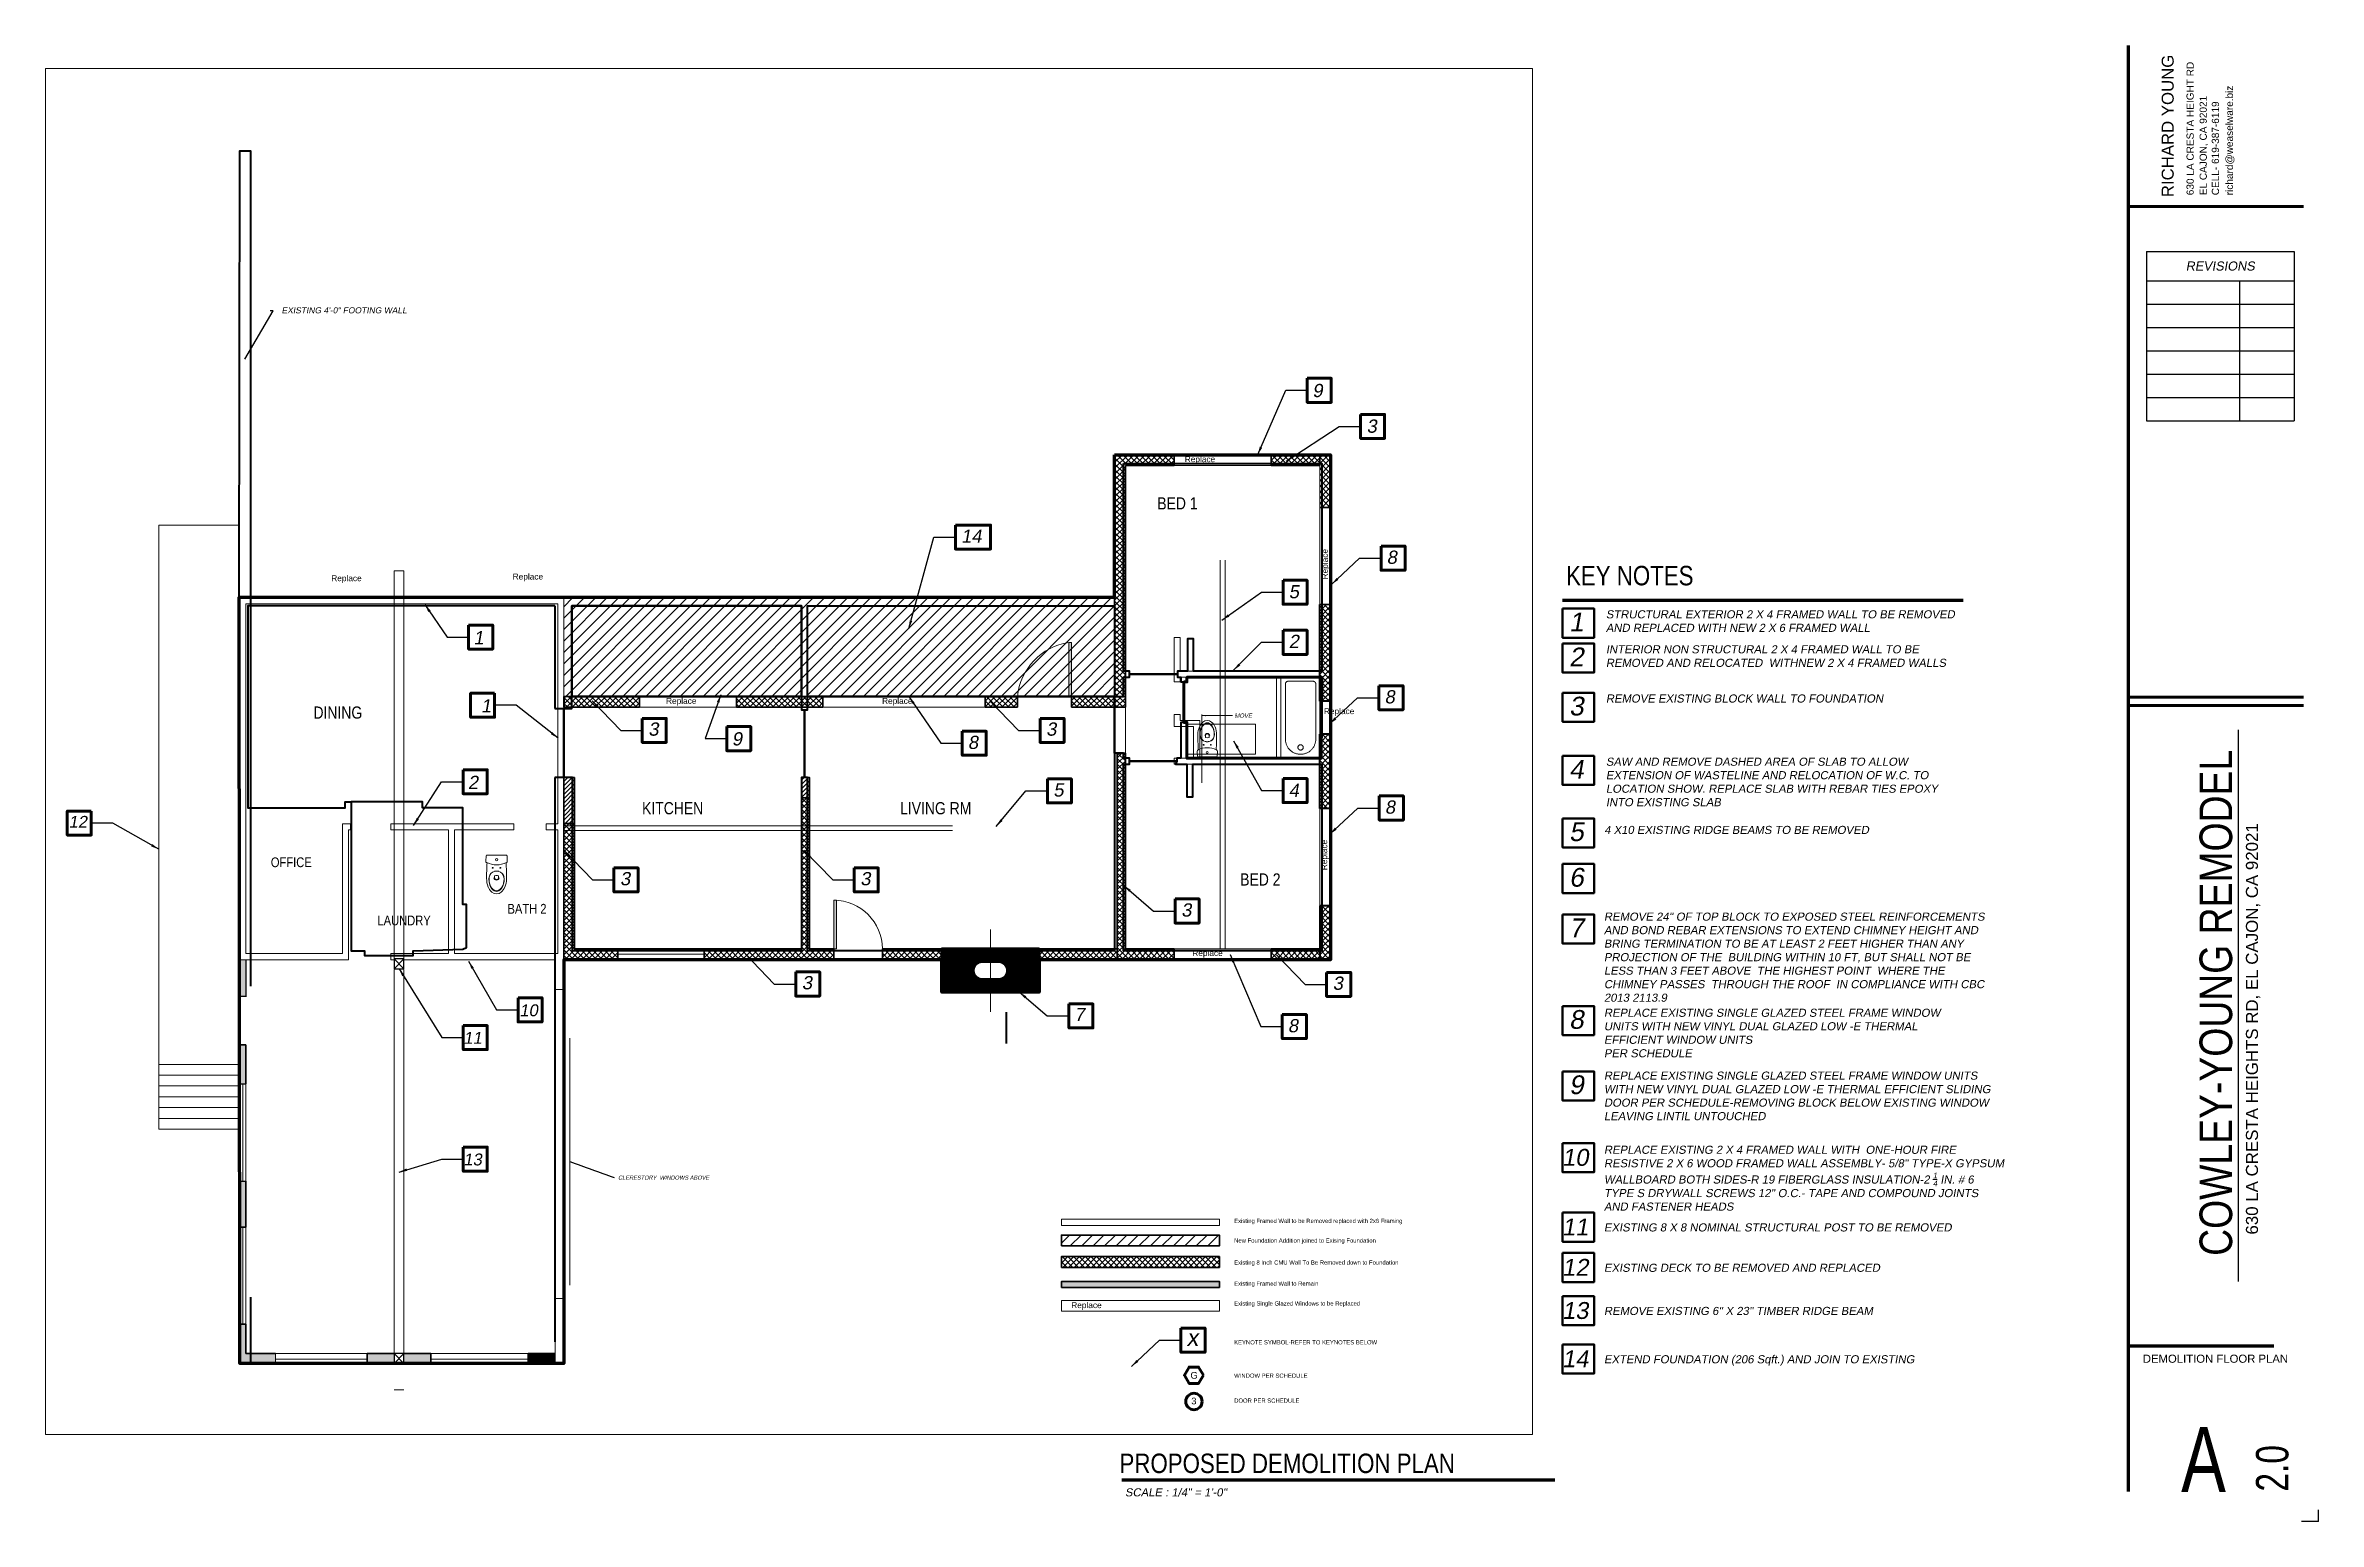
# Paper-space layout 'A-2.0' of a CAD drawing. Header units: inches. Extents: x 0.5 to 35.6, y 0.1 to 22.8.
# The model-space entities are those that its viewports show. They can reach past a viewport. Long polylines and large blocks are cut down to what shows.
import ezdxf
from ezdxf.enums import TextEntityAlignment as Align
from ezdxf.lldxf.tags import DXFTag

# ---------------------------------------------------------------- set-up
doc = ezdxf.new("R2010")
doc.units = ezdxf.units.IN
doc.header["$MEASUREMENT"] = 0
for name, pattern in [('CENTERLINE', [1.81, 0.75, -0.0625, 0.03, -0.0625, 0.75, -0.0625, 0.03, -0.0625]), ('HIDDEN', [0.375, 0.25, -0.125]), ('HIDDEN2', [0.1875, 0.125, -0.0625]), ('MYHIDDEN', [0.1875, 0.125, -0.0625]), ('MYPHANTOM', [1.6875, 1.25, -0.0625, 0.125, -0.0625, 0.125, -0.0625]), ('MYSTITCH', [0.0937, 0.0625, -0.0312]), ('PHANTOM', [12, 7, -1, 1, -1, 1, -1]), ('PHANTOM2', [1.25, 0.625, -0.125, 0.125, -0.125, 0.125, -0.125])]:
    doc.linetypes.add(name, pattern=pattern)
for name, color, linetype, lineweight in [('BlockWall', 30, 'Continuous', 0), ('Deck-Existing', 10, 'Continuous', 0), ('ELEVATIONS', 40, 'Continuous', 0), ('ExistingFloorPlan', 51, 'Continuous', 0), ('ExistingPost', 150, 'Continuous', 0), ('FP-DemoPlan', 240, 'Continuous', 0), ('FramedWall', 62, 'Continuous', 0), ('Plumbing', 210, 'Continuous', 0), ('Retaining Wall', 50, 'Continuous', 0), ('TB', 250, 'Continuous', 0)]:
    doc.layers.add(name, color=color, linetype=linetype, lineweight=lineweight)
doc.layers.add('Footage', color=84, linetype='Continuous')
doc.layers.add('VP', color=164, linetype='Continuous', lineweight=0, plot=False)
doc.styles.add('Arial', font='arial.ttf')
doc.styles.add('DS-TXT1', font='arial.ttf', dxfattribs={"oblique": 10})
doc.styles.add('DSTEXT', font='arial.ttf', dxfattribs={"oblique": 12})
doc.styles.get("Standard").update_dxf_attribs({"font": 'arial.ttf', "oblique": 10})
doc.styles.add('Title', font='swissck.ttf')
tags = doc.linetypes.add('GAS_LINE', pattern='A,0.5,-0.2,["GAS",Standard,S=0.1,R=0,X=-0.1,Y=-0.05],-0.25', length=0.95).pattern_tags.tags
tags[6] = DXFTag(74, 10)
doc.dimstyles.new('DS-Fraction$7', dxfattribs={"dimtxt": 0.125, "dimasz": 0.125, "dimexe": 0.06, "dimexo": 0.06, "dimgap": 0.02, "dimtad": 0, "dimdec": 3, "dimzin": 0, "dimdsep": 46, "dimlunit": 4, "dimtxsty": 'DS-TXT1', "dimblk": 'BOXFILLED', "dimcen": -0.06, "dimclrd": 256, "dimclre": 256, "dimclrt": 256, "dimadec": 0, "dimazin": 0, "dimtfac": 1, "dimtdec": 3, "dimtmove": 1, "dimatfit": 3, "dimfxl": 1, "dimfrac": 2, "dimtolj": 1, "dimtzin": 0, "dimlwd": 0, "dimlwe": -1, "dimarcsym": 0})
doc.dimstyles.new('WeaselDims$7', dxfattribs={"dimtxt": 0.0625, "dimasz": 0.046875, "dimexe": 0.125, "dimexo": 0.125, "dimgap": 0.0625, "dimtad": 0, "dimdec": 4, "dimrnd": 0.0625, "dimzin": 0, "dimdsep": 46, "dimlunit": 4, "dimtxsty": 'DSTEXT', "dimblk": 'ARCHTICK', "dimcen": 0, "dimadec": 0, "dimazin": 0, "dimtfac": 1, "dimtdec": 4, "dimtofl": 0, "dimtmove": 1, "dimatfit": 3, "dimfxl": 1, "dimfrac": 1, "dimtolj": 1, "dimtzin": 0, "dimarcsym": 0})
pattern_1 = [(45, (-1487.508, 1343.2298), (-2.1213203, 2.1213203), []), (135, (-1487.508, 1343.2298), (-2.1213203, -2.1213203), [])]
pattern_2 = [(45, (-1487.508, 1343.2298), (-1.5909903, 1.5909903), [])]

psp = doc.layouts.new('A-2.0')

# ---------------------------------------------------------------- texts
at = {"layer": 'FP-DemoPlan', "oblique": 10}
for s, height, p in [('1', 0.289, (24.011, 13.808)), ('2', 0.289, (24.011, 13.268)), ('3', 0.289, (24.011, 12.509)), ('4', 0.289, (24.011, 11.534)), ('5', 0.289, (24.011, 10.57)), ('6', 0.289, (24.011, 9.867)), ('7', 0.289, (24.011, 9.087)), ('8', 0.289, (24.011, 7.674)), ('9', 0.289, (24.011, 6.666)), ('10', 0.2604, (23.903, 5.56)), ('11', 0.2604, (23.903, 4.486)), ('12', 0.2604, (23.903, 3.863)), ('13', 0.2604, (23.903, 3.197)), ('14', 0.2604, (23.903, 2.451))]:
    psp.add_text(s, height=height, dxfattribs=at).set_placement(p)
at = {"layer": 'FP-DemoPlan', "char_height": 0.125, "attachment_point": 1}
for s, width, insert in [('STRUCTURAL EXTERIOR 2 X 4 FRAMED WALL TO BE REMOVED AND REPLACED WITH NEW 2 X 6 FRAMED WALL', 5.41573, (24.579, 14.132)), ('INTERIOR NON STRUCTURAL 2 X 4 FRAMED WALL TO BE REMOVED AND RELOCATED  WITHNEW 2 X 4 FRAMED WALLS', 5.41573, (24.579, 13.592)), ('\\A1;REMOVE EXISTING BLOCK WALL TO FOUNDATION', 5.41573, (24.579, 12.833)), ('\\A1;SAW AND REMOVE DASHED AREA OF SLAB TO ALLOW EXTENSION OF WASTELINE AND RELOCATION OF W.C. TO LOCATION SHOW. REPLACE SLAB WITH REBAR TIES EPOXY INTO EXISTING SLAB', 5.41573, (24.579, 11.858)), ('\\A1;4 X10 EXISTING RIDGE BEAMS TO BE REMOVED', 5.41573, (24.553, 10.805)), ('\\A1;REMOVE 24" OF TOP BLOCK TO EXPOSED STEEL REINFORCEMENTS\\PAND BOND REBAR EXTENSIONS TO EXTEND CHIMNEY HEIGHT AND BRING TERMINATION TO BE AT LEAST{\\A0; 2 FEET HIGHER THAN ANY PROJECTION OF THE  BUILDING WITHIN 10 FT, BUT SHALL NOT BE LESS THAN 3 FEET ABOVE  THE HIGHEST POINT  WHERE THE CHIMNEY PASSES  THROUGH THE ROOF  IN COMPLIANCE WITH CBC 2013 2113.9}', 6.06513, (24.549, 9.467)), ('\\A1;REPLACE EXISTING SINGLE GLAZED STEEL FRAME WINDOW UNITS WITH NEW VINYL DUAL GLAZED LOW -E THERMAL EFFICIENT WINDOW UNITS\\PPER SCHEDULE', 5.41573, (24.549, 7.984)), ('\\A1;REPLACE EXISTING SINGLE GLAZED STEEL FRAME WINDOW UNITS WITH NEW VINYL DUAL GLAZED LOW -E THERMAL EFFICIENT SLIDING DOOR PER SCHEDULE-REMOVING BLOCK BELOW EXISTING WINDOW LEAVING LINTIL UNTOUCHED', 6.09571, (24.549, 7.014)), ('\\A1;REPLACE EXISTING 2 X 4 FRAMED WALL WITH  ONE-HOUR FIRE RESISTIVE 2 X 6 WOOD FRAMED WALL ASSEMBLY- 5/8" TYPE-X GYPSUM WALLBOARD BOTH SIDES-R 19 FIBERGLASS INSULATION-2 {\\H0.7x;\\S1/4;} IN. # 6 TYPE S DRYWALL SCREWS 12" O.C.- TAPE AND COMPOUND JOINTS AND FASTENER HEADS ', 6.17145, (24.549, 5.87)), ('\\A1;EXISTING 8 X 8 NOMINAL STRUCTURAL POST TO BE REMOVED', 5.41573, (24.549, 4.672)), ('\\A1;EXISTING DECK TO BE REMOVED AND REPLACED', 5.41573, (24.549, 4.049)), ('\\A1;REMOVE EXISTING 6" X 23" TIMBER RIDGE BEAM', 5.41573, (24.549, 3.383)), ('\\A1;EXTEND FOUNDATION (206 Sqft.) AND JOIN TO EXISTING', 5.41573, (24.549, 2.637))]:
    psp.add_mtext_dynamic_manual_height_columns(s, width=width, gutter_width=1.447, heights=[0], dxfattribs=dict(at, insert=insert))
at = {"layer": 'TB', "linetype": 'Continuous', "lineweight": 0, "style": 'Title'}
for s, height, p in [('KEY NOTES', 0.3, (23.964, 14.517)), ('PROPOSED DEMOLITION PLAN', 0.30002, (17.073, 0.819))]:
    psp.add_text(s, height=height, dxfattribs=at).set_placement(p)
at = {"layer": 'TB', "linetype": 'Continuous', "lineweight": 0, "insert": (24.898, 9.504), "char_height": 0.125, "attachment_point": 1}
psp.add_mtext_dynamic_manual_height_columns('\\pt1.625;{\\L\\P}^I', width=5.30445, gutter_width=2.679, heights=[0], dxfattribs=at)
at = {"layer": 'TB', "linetype": 'Continuous', "lineweight": 0, "insert": (17.158, 0.584), "char_height": 0.125, "width": 6.37544, "attachment_point": 1}
psp.add_mtext('SCALE : 1/4" = 1\'-0"', dxfattribs=at)

msp = doc.modelspace()

# ---------------------------------------------------------------- texts
at = {"layer": 'Deck-Existing', "linetype": 'Continuous', "lineweight": 0, "insert": (1239.10693, 2785.86568), "char_height": 4.5, "attachment_point": 9, "style": 'DS-TXT1'}
msp.add_mtext('EXISTING 4\'-0" FOOTING WALL', dxfattribs=at)
at = {"layer": 'ELEVATIONS', "linetype": 'Continuous', "lineweight": 5, "insert": (1395.49306, 2145.76455), "char_height": 3, "attachment_point": 4, "style": 'DSTEXT'}
msp.add_mtext('CLERESTORY  WINDOWS ABOVE', dxfattribs=at)
at = {"layer": 'FP-DemoPlan', "oblique": 10}
for s, height, p in [('9', 9.76958, (1909.70911, 2723.88018)), ('3', 9.76958, (1949.88209, 2697.48988)), ('14', 9.769582, (1649.52359, 2616.00263)), ('8', 9.76958, (1964.78423, 2600.39581)), ('5', 9.76958, (1892.19486, 2574.90416)), ('1', 9.76958, (1288.33968, 2540.8065)), ('2', 9.76958, (1892.19486, 2538.06239)), ('1', 9.76958, (1293.90104, 2490.32015)), ('8', 9.76958, (1963.22028, 2497.03636)), ('3', 9.76958, (1417.89246, 2473.10873)), ('9', 9.76958, (1479.73771, 2465.89694)), ('3', 9.76958, (1712.541, 2473.10873)), ('MOVE', 3.153585, (1852.08976, 2486.40216)), ('8', 9.76958, (1654.57018, 2463.27825)), ('2', 9.76958, (1284.23359, 2433.62227)), ('5', 9.76958, (1717.82374, 2428.01401)), ('4', 9.76958, (1892.19486, 2427.81622)), ('8', 9.76958, (1963.44363, 2415.35751)), ('12', 8.792623, (988.49761, 2404.91006)), ('3', 9.76958, (1396.91552, 2362.32144)), ('3', 9.76958, (1574.88119, 2362.32144)), ('3', 9.76958, (1812.59537, 2339.15202)), ('3', 9.76958, (1531.57394, 2285.25407)), ('3', 9.76958, (1924.80175, 2284.90836)), ('10', 8.792623, (1322.40582, 2265.32868)), ('7', 9.76958, (1733.42436, 2261.75964)), ('8', 9.76958, (1891.62508, 2253.44318)), ('11', 8.792623, (1280.93295, 2244.90282)), ('13', 8.792623, (1280.93295, 2154.84399)), ('x', 12.21198, (1816.56235, 2021.19645))]:
    msp.add_text(s, height=height, dxfattribs=at).set_placement(p)
at = {"layer": 'FP-DemoPlan', "linetype": 'Continuous', "lineweight": 0}
for p in [(1815.20415, 2675.70233), (1317.41355, 2588.78804), (1183.03748, 2587.54783), (1430.99702, 2496.70233), (1590.99702, 2496.70233), (1918.26152, 2489.07969), (1820.80437, 2309.93764), (1731.12921, 2049.13717)]:
    msp.add_text('Replace', height=4.395616, dxfattribs=at).set_placement(p)
at = {"layer": 'FP-DemoPlan', "linetype": 'Continuous', "lineweight": 0, "style": 'Title'}
for s, height, p in [('BED 1', 9.014637, (1794.84653, 2640.6771)), ('DINING', 9.014637, (1169.84908, 2485.73576)), ('KITCHEN', 9.014637, (1413.22877, 2414.87543)), ('LIVING RM', 9.014637, (1604.35037, 2414.87543)), ('OFFICE', 7.21171, (1138.26789, 2375.75646)), ('BED 2', 9.014637, (1856.26503, 2362.12961)), ('BATH 2', 7.21171, (1313.53733, 2341.29284)), ('LAUNDRY', 7.21171, (1217.24388, 2332.67419))]:
    msp.add_text(s, height=height, dxfattribs=at).set_placement(p)
at = {"layer": 'FP-DemoPlan', "linetype": 'Continuous', "lineweight": 0}
for p in [(1921.19002, 2588.88279), (1920.69243, 2373.49199)]:
    msp.add_text('Replace', height=4.395616, rotation=90, dxfattribs=at).set_placement(p)
at = {"layer": 'FP-DemoPlan', "lineweight": 0, "style": 'Arial'}
for s, p in [('Existing Framed Wall to be Removed replaced with 2x6 Framing', (1851.7804, 2112.18543)), ('New Foundation Addition joined to Exising Foundation', (1851.7804, 2097.65322)), ('Existing 8 Inch CMU Wall To Be Removed down to Foundation', (1851.7804, 2081.3663)), ('Existing Framed Wall to Remain', (1851.7804, 2065.71597)), ('Existing Single Glazed Windows to be Replaced', (1851.7804, 2051.02873)), ('KEYNOTE SYMBOL-REFER TO KEYNOTES BELOW', (1851.7804, 2022.28484)), ('WINDOW PER SCHEDULE', (1851.7804, 1997.54499)), ('DOOR PER SCHEDULE', (1851.7804, 1979.07721))]:
    msp.add_text(s, height=3.1300632, dxfattribs=at).set_placement(p)
at = {"layer": 'FP-DemoPlan', "lineweight": 60}
for s, p in [('G', (1819.40284, 1996.84304)), ('3', (1820.00833, 1977.83991))]:
    msp.add_text(s, height=5, dxfattribs=at).set_placement(p)
at = {"layer": 'FP-DemoPlan', "width": 80.6530176, "style": 'DSTEXT'}
for insert, char_height, attachment_point in [((1635.78205, 2225.85109), 0.0625, 9), ((1612.40636, 2215.92931), 3, 9), ((1593.49611, 2171.61084), 0.0625, 9), ((1777.39645, 2025.396), 3, 4)]:
    msp.add_mtext('\\A1;', dxfattribs=dict(at, insert=insert, char_height=char_height, attachment_point=attachment_point))

# ---------------------------------------------------------------- blocks, each defined once
blk = doc.blocks.new('*T429')
at = {"color": 0, "linetype": 'ByBlock', "lineweight": -2, "transparency": 16777216}
for p, q in [((0, 0), (2.283, 0)), ((0, 0), (0, -2.613)), ((2.283, 0), (2.283, -2.613)), ((0, -0.453), (2.283, -0.453)), ((1.44, -0.453), (1.44, -2.613)), ((0, -0.813), (2.283, -0.813)), ((0, -1.173), (2.283, -1.173)), ((0, -1.533), (2.283, -1.533)), ((0, -1.893), (2.283, -1.893)), ((0, -2.253), (2.283, -2.253)), ((0, -2.613), (2.283, -2.613))]:
    blk.add_line(p, q, dxfattribs=at)
at = {"color": 0, "transparency": 16777216, "insert": (1.141, -0.227), "char_height": 0.1399, "width": 2.16297, "attachment_point": 5}
blk.add_mtext('REVISIONS', dxfattribs=at)
blk = doc.blocks.new('*U428')
at = {"lineweight": 70}
for p, q in [((-2.933, 22.776), (-2.933, 0.464)), ((-2.933, 2.709), (-0.685, 2.709))]:
    blk.add_line(p, q, dxfattribs=at)
at = {"lineweight": 60}
for p, q in [((-2.933, 20.291), (-0.225, 20.291)), ((-2.933, 12.721), (-0.225, 12.721)), ((-2.933, 12.594), (-0.225, 12.594))]:
    blk.add_line(p, q, dxfattribs=at)
for p, q in [((-1.229, 3.706), (-1.229, 12.215)), ((0.007, 0.002), (-0.257, 0.002)), ((0.007, 0), (0.007, 0.181))]:
    blk.add_line(p, q)
blk.add_blockref('*T429', (-2.65, 19.599))
for s, height, p in [('RICHARD YOUNG', 0.18503, (-2.228, 20.436)), ('630 LA CRESTA HEIGHT RD', 0.11102, (-1.919, 20.465)), ('richard@weaselware.biz', 0.11102, (-1.313, 20.465)), ('EL CAJON, CA 92021', 0.11102, (-1.717, 20.465)), ('CELL- 619-387-6119', 0.11102, (-1.529, 20.465)), ('630 LA CRESTA HEIGHTS RD, EL CAJON, CA 92021', 0.18624, (-0.927, 4.428))]:
    blk.add_text(s, height=height, rotation=90).set_placement(p)
at = {"style": 'Title'}
blk.add_text('COWLEY-YOUNG REMODEL', height=0.50285, rotation=90, dxfattribs=at).set_placement((-1.326, 4.1))
blk.add_attdef('SHT_TITLE', text='', height=0.125).set_placement((-0.778, 2.422), align=Align.RIGHT)
at = {"style": 'Title', "width": 0.9}
blk.add_attdef('SHT', text='', height=1.002, dxfattribs=at).set_placement((-1.171, 0.451), align=Align.RIGHT)
blk.add_attdef('NUM', (-0.686, 0.417), '', height=0.5, rotation=90, dxfattribs=at)
blk = doc.blocks.new('*U12')
at = {"color": 0}
for p, q in [((-2.4, 13.9), (-2.4, 6.2)), ((-2.4, -1.5), (-2.4, 6.2)), ((-1.7, 14.6), (2.4, 14.8)), ((-1.7, -2.2), (2.4, -2.5))]:
    blk.add_line(p, q, dxfattribs=at)
at = {"color": 0, "linetype": 'PHANTOM'}
for p, q in [((15.8, 7.8), (14.5, 7.8)), ((14.5, 4.6), (15.8, 4.6))]:
    blk.add_line(p, q, dxfattribs=at)
at = {"color": 0, "linetype": 'Continuous'}
for centre in [(7.9, 9.3), (7.9, 3.1)]:
    blk.add_circle(centre, 0.356, dxfattribs=at)
at = {"color": 0}
for centre, radius, start, end in [((-1.7, 13.9), 0.667, 94.0122, 180), ((1.4, 6.2), 0.89, 0, 180), ((1.4, 6.2), 0.89, 180, 0), ((2.5, 13.4), 1.42, 25.5448, 94.0122), ((-12.7, 6.2), 18.2, 0, 25.5448), ((-12.7, 6.2), 18.2, 334.4552, 0), ((-1.7, -1.5), 0.667, 180, 265.9878), ((2.5, -1.1), 1.42, 265.9878, 334.4552)]:
    blk.add_arc(centre, radius, start, end, dxfattribs=at)
at = {"color": 0, "linetype": 'Continuous'}
for centre, radius, start, end in [((14.7, -163.7), 177.9, 89.2701, 93.5068), ((19.4, 6.2), 8.9, 168.8574, 191.1426), ((16, 6.9), 5.34, 98.1902, 168.8574), ((19.4, 6.2), 8.76, 168.8574, 191.1426), ((16, 5.5), 5.34, 191.1426, 261.8098), ((16, 6.9), 5.2, 98.1902, 168.8574), ((16, 5.5), 5.2, 191.1426, 261.8098), ((21.2, 6.2), 7.12, 168.7667, 191.2333), ((14.5, 7.5), 0.267, 90, 168.7667), ((14.5, 4.8), 0.267, 191.2333, 270), ((17.2, -1.9), 14.2, 68.1669, 98.1902), ((17.2, -1.9), 14.1, 70.5409, 98.1902), ((17.2, 14.3), 14.2, 261.8098, 291.8331), ((17.2, 14.3), 14.1, 261.8098, 289.4591), ((15.5, 6.2), 2.22, 281.3482, 78.6518), ((16.8, -2.7), 16.9, 67.4006, 90), ((19.5, 4.6), 7.12, 23.9228, 70.5409), ((19.5, 7.7), 7.12, 289.4591, 336.0772), ((19.7, 4.1), 7.7, 30.7706, 68.1669), ((19.7, 8.2), 7.7, 291.8331, 329.2294), ((19, 9.7), 11.1, 291.2543, 319.0355), ((19, 2.6), 11.1, 40.9645, 67.4006), ((23, 6.2), 3.34, 336.0772, 23.9228), ((23.1, 6.2), 3.69, 329.2294, 30.7706), ((23.1, 6.2), 5.69, 319.0355, 40.9645), ((14.7, 176.1), 177.9, 266.4932, 270.7284), ((16.8, 15.1), 16.9, 268.5146, 292.5994)]:
    blk.add_arc(centre, radius, start, end, dxfattribs=at)
at = {"color": 0, "linetype": 'PHANTOM'}
blk.add_arc((15.8, 6.2), 1.6, 270, 90, dxfattribs=at)
blk = doc.blocks.new('_ArchTick')
at = {"color": 0, "linetype": 'ByBlock', "lineweight": 0, "const_width": 0.15}
blk.add_lwpolyline([(-0.5, -0.5), (0.5, 0.5)], dxfattribs=at)
blk = doc.blocks.new('_BoxFilled')
at = {"color": 0, "linetype": 'ByBlock', "lineweight": -2}
blk.add_line((-0.5, 0), (-1, 0), dxfattribs=at)
at = {"color": 0, "linetype": 'ByBlock'}
blk.add_solid([(-0.5, 0.5), (0.5, 0.5), (-0.5, -0.5), (0.5, -0.5)], dxfattribs=at)

# ---------------------------------------------------------------- hatches: boundary and pattern name
at = {"layer": 'BlockWall', "lineweight": 0}
h = msp.add_hatch(dxfattribs=at)
h.set_pattern_fill('ANSI37', color=256, scale=24)
h.paths.add_polyline_path([(1763.24599, 2613.26837), (1771.24599, 2613.26837), (1771.24599, 2673.18126), (1807.24599, 2673.18126), (1807.24599, 2681.18126), (1771.24599, 2681.18126), (1763.24599, 2681.18126)])
h = msp.add_hatch(dxfattribs=at)
h.set_pattern_fill('ANSI37', color=256, scale=24)
h.paths.add_polyline_path([(1923.24599, 2681.18126), (1915.24599, 2681.18126), (1879.24599, 2681.18126), (1879.24599, 2673.18126), (1915.24599, 2673.18126), (1915.24599, 2642.18126), (1923.24599, 2642.18126)])
h = msp.add_hatch(dxfattribs=at)
h.set_pattern_fill('ANSI37', color=256, scale=24)
h.paths.add_polyline_path([(1691.24599, 2502.18126), (1667.24599, 2502.18126), (1667.24599, 2494.18126), (1691.24599, 2494.18126)])
h.paths.add_polyline_path([(1742.49973, 2502.18126), (1731.24599, 2502.18126), (1731.24599, 2494.18126), (1742.49973, 2494.18126)])
h.paths.add_polyline_path([(1771.24599, 2613.26837), (1763.24599, 2613.26837), (1763.24599, 2502.18126), (1742.49973, 2502.18126), (1742.49973, 2494.18126), (1771.24599, 2494.18126)])
at = {"layer": 'BlockWall', "linetype": 'Continuous', "lineweight": 5}
h = msp.add_hatch(dxfattribs=at)
h.set_pattern_fill('ANSI31', color=256, scale=48)
h.paths.add_polyline_path([(1763.24599, 2575.18126), (1355.24599, 2575.18126), (1355.24599, 2502.18126), (1411.24599, 2502.18126), (1483.24599, 2502.18126), (1547.24599, 2502.18126), (1667.24599, 2502.18126), (1691.24599, 2502.18126), (1731.24599, 2502.18126), (1763.24599, 2502.18126)])
at = {"layer": 'BlockWall', "linetype": 'Continuous', "lineweight": 0}
h = msp.add_hatch(dxfattribs=at)
h.set_pattern_fill('ANSI37', color=256, scale=24)
h.set_pattern_definition(pattern_1)
h.paths.add_polyline_path([(1923.24599, 2570.18126), (1915.24599, 2570.18126), (1915.24599, 2498.68126), (1923.24599, 2498.68126)])
h.paths.add_polyline_path([(1923.24599, 2474.18126), (1915.24599, 2474.18126), (1915.24599, 2419.18126), (1923.24599, 2419.18126)])
at = {"layer": 'BlockWall', "lineweight": 0}
h = msp.add_hatch(color=256, dxfattribs=at)
h.dxf.hatch_style = 1
h.paths.add_polyline_path([(1731.24599, 2542.18126), (1729.24599, 2542.18126), (1729.24599, 2502.18126), (1731.24599, 2502.18126)])
at = {"layer": 'BlockWall', "linetype": 'Continuous', "lineweight": 5}
h = msp.add_hatch(dxfattribs=at)
h.set_pattern_fill('ANSI37', color=256, scale=24)
h.paths.add_polyline_path([(1411.24599, 2502.18126), (1355.24599, 2502.18126), (1355.24599, 2494.18126), (1411.24599, 2494.18126)])
h = msp.add_hatch(dxfattribs=at)
h.set_pattern_fill('ANSI37', color=256, scale=24)
h.paths.add_polyline_path([(1547.24599, 2502.18126), (1483.24599, 2502.18126), (1483.24599, 2494.18126), (1547.24599, 2494.18126)])
at = {"layer": 'BlockWall', "lineweight": 0}
h = msp.add_hatch(dxfattribs=at)
h.set_pattern_fill('ANSI37', color=256, scale=24)
h.paths.add_polyline_path([(1771.24599, 2404.68126), (1765.24599, 2404.68126), (1765.24599, 2307.18126), (1807.24599, 2307.18126), (1807.24599, 2315.18126), (1771.24599, 2315.18126)])
h.paths.add_polyline_path([(1771.24599, 2460.18126), (1765.24599, 2460.18126), (1765.24599, 2404.68126), (1771.24599, 2404.68126)])
h.paths.add_polyline_path([(1915.24599, 2307.18126), (1915.24599, 2315.18126), (1879.24599, 2315.18126), (1879.24599, 2307.18126)])
h = msp.add_hatch(dxfattribs=at)
h.set_pattern_fill('ANSI31', color=256, scale=18)
h.set_pattern_definition(pattern_2)
h.paths.add_polyline_path([(1363.24599, 2442.18126), (1355.24599, 2442.18126), (1355.24599, 2408.18126), (1363.24599, 2408.18126)])
at = {"layer": 'BlockWall', "lineweight": 35}
h = msp.add_hatch(dxfattribs=at)
h.set_pattern_fill('ANSI31', color=256, scale=18)
h.set_pattern_definition(pattern_2)
h.paths.add_polyline_path([(1537.24599, 2442.18126), (1531.24599, 2442.18126), (1531.24599, 2427.18126), (1537.24599, 2427.18126)])
at = {"layer": 'BlockWall', "linetype": 'Continuous', "lineweight": 0}
h = msp.add_hatch(dxfattribs=at)
h.set_pattern_fill('ANSI37', color=256, scale=24)
h.set_pattern_definition(pattern_1)
h.paths.add_polyline_path([(1555.24599, 2315.18126), (1537.24599, 2315.18126), (1537.24599, 2427.18126), (1531.24599, 2427.18126), (1531.24599, 2315.18126), (1459.24599, 2315.18126), (1459.24599, 2307.18126), (1555.24599, 2307.18126)])
h.paths.add_polyline_path([(1635.24599, 2315.18126), (1591.24599, 2315.18126), (1591.24599, 2307.18126), (1635.24599, 2307.18126)])
h.paths.add_polyline_path([(1765.24599, 2315.18126), (1707.24599, 2315.18126), (1707.24599, 2307.18126), (1765.24599, 2307.18126)])
at = {"layer": 'BlockWall', "lineweight": 0}
h = msp.add_hatch(dxfattribs=at)
h.set_pattern_fill('ANSI37', color=256, scale=24)
h.set_pattern_definition(pattern_1)
h.paths.add_polyline_path([(1395.24599, 2315.18126), (1363.24599, 2315.18126), (1363.24599, 2408.18126), (1355.24599, 2408.18126), (1355.24599, 2307.18126), (1395.24599, 2307.18126)])
h = msp.add_hatch(color=256, dxfattribs=at)
h.dxf.hatch_style = 1
h.paths.add_polyline_path([(1557.24599, 2351.18126), (1555.24599, 2351.18126), (1555.24599, 2315.18126), (1557.24599, 2315.18126)])
at = {"layer": 'BlockWall', "linetype": 'Continuous', "lineweight": 0}
h = msp.add_hatch(dxfattribs=at)
h.set_pattern_fill('ANSI37', color=256, scale=24)
h.set_pattern_definition(pattern_1)
h.paths.add_polyline_path([(1923.24599, 2347.18126), (1915.24599, 2347.18126), (1915.24599, 2307.18126), (1923.24599, 2307.18126)])
at = {"layer": 'BlockWall'}
h = msp.add_hatch(dxfattribs=at)
h.set_pattern_fill('ANSI37', color=256)
h.paths.add_polyline_path([(1707.24599, 2315.18126), (1635.24599, 2315.18126), (1635.24599, 2283.18126), (1707.24599, 2283.18126)])
h.paths.add_polyline_path([(1659.24599, 2299.18126, -0.4142135624), (1665.24599, 2305.18126), (1677.24599, 2305.18126, -0.4142135624), (1683.24599, 2299.18126, -0.4142135624), (1677.24599, 2293.18126), (1665.24599, 2293.18126, -0.4142135624)], flags=16)
h = msp.add_hatch(dxfattribs=at)
h.set_pattern_fill('ANSI37', color=256, scale=2)
h.paths.add_polyline_path([(1707.24599, 2315.18126), (1635.24599, 2315.18126), (1635.24599, 2283.18126), (1707.24599, 2283.18126)])
h.paths.add_polyline_path([(1659.24599, 2299.18126, -0.4142135624), (1665.24599, 2305.18126), (1677.24599, 2305.18126, -0.4142135624), (1683.24599, 2299.18126, -0.4142135624), (1677.24599, 2293.18126), (1665.24599, 2293.18126, -0.4142135624)], flags=16)
h = msp.add_hatch(dxfattribs=at)
h.set_pattern_fill('ANSI37', color=256, scale=36)
h.paths.add_polyline_path([(1707.24599, 2315.18126), (1635.24599, 2315.18126), (1635.24599, 2283.18126), (1707.24599, 2283.18126)])
h.paths.add_polyline_path([(1659.24599, 2299.18126, -0.4142135624), (1665.24599, 2305.18126), (1677.24599, 2305.18126, -0.4142135624), (1683.24599, 2299.18126, -0.4142135624), (1677.24599, 2293.18126), (1665.24599, 2293.18126, -0.4142135624)], flags=16)
h = msp.add_hatch(dxfattribs=at)
h.set_pattern_fill('ANSI37', color=256, scale=1728)
h.paths.add_polyline_path([(1635.24599, 2315.18126), (1707.24599, 2315.18126), (1707.24599, 2283.18126), (1635.24599, 2283.18126)])
edge = h.paths.add_edge_path(flags=16)
edge.add_line((1665.24599, 2293.18126), (1677.24599, 2293.18126))
edge.add_arc((1677.24599, 2299.18126), 6, 270, 360)
edge.add_arc((1677.24599, 2299.18126), 6, 0, 90)
edge.add_line((1677.24599, 2305.18126), (1665.24599, 2305.18126))
edge.add_arc((1665.24599, 2299.18126), 6, 90, 180)
edge.add_arc((1665.24599, 2299.18126), 6, 180, 270)
at = {"layer": 'BlockWall', "linetype": 'Continuous', "lineweight": 5}
h = msp.add_hatch(dxfattribs=at)
h.set_pattern_fill('ANSI31', color=256, scale=48)
h.paths.add_polyline_path([(1840.82197, 2095.23794), (1840.82197, 2103.23794), (1723.90448, 2103.23794), (1723.90448, 2095.23794)])
at = {"layer": 'FP-DemoPlan', "linetype": 'Continuous', "lineweight": 0}
h = msp.add_hatch(dxfattribs=at)
h.set_pattern_fill('ANSI31', color=256, scale=150)
h.set_pattern_definition([(45, (-1487.508, 1343.23), (-13.25825, 13.25825), [])])
h.paths.add_polyline_path([(1671.24599, 2291.18126), (1643.24599, 2291.18126), (1643.24599, 2307.18126), (1671.24599, 2307.18126), (1671.24599, 2315.18126), (1635.24599, 2315.18126), (1635.24599, 2283.18126), (1671.24599, 2283.18126)])
h.paths.add_polyline_path([(1638.88065, 2287.74736, -1), (1640.08469, 2287.74736, -1)], flags=16)
h.paths.add_polyline_path([(1638.88065, 2310.61517, -1), (1640.08469, 2310.61517, -1)], flags=16)
h.paths.add_polyline_path([(1707.24599, 2307.18126), (1707.24599, 2315.18126), (1671.24599, 2315.18126), (1671.24599, 2307.18126), (1699.24599, 2307.18126), (1699.24599, 2291.18126), (1671.24599, 2291.18126), (1671.24599, 2283.18126), (1707.24599, 2283.18126)])
h.paths.add_polyline_path([(1703.61133, 2287.74736, -1), (1702.40729, 2287.74736, -1)], flags=16)
h.paths.add_polyline_path([(1702.40729, 2310.61517, -1), (1703.61133, 2310.61517, -1)], flags=16)
at = {"layer": 'FP-DemoPlan', "linetype": 'PHANTOM2', "lineweight": 0}
h = msp.add_hatch(dxfattribs=at)
h.set_pattern_fill('ANSI37', color=256, scale=24)
h.set_pattern_definition([(45, (-1572.1338, 1272.701), (-2.1213203, 2.1213203), []), (135, (-1572.1338, 1272.701), (-2.1213203, -2.1213203), [])])
h.paths.add_polyline_path([(1840.82197, 2079.32544), (1840.82197, 2087.32544), (1723.90448, 2087.32544), (1723.90448, 2079.32544)])
h = msp.add_hatch(color=256, dxfattribs=at)
h.dxf.hatch_style = 1
h.paths.add_polyline_path([(1840.8448, 2068.9689), (1723.92731, 2068.9689), (1723.92731, 2064.4689), (1840.8448, 2064.4689)])
at = {"layer": 'FramedWall', "linetype": 'Continuous', "lineweight": 0}
h = msp.add_hatch(color=256, dxfattribs=at)
h.dxf.hatch_style = 1
h.paths.add_polyline_path([(1119.74599, 2307.18126), (1115.24599, 2307.18126), (1115.24599, 2280.18126), (1119.74599, 2280.18126)])
at = {"layer": 'FramedWall', "lineweight": 0}
h = msp.add_hatch(color=256, dxfattribs=at)
h.dxf.hatch_style = 1
h.paths.add_polyline_path([(1115.24599, 2215.18126), (1119.74599, 2215.18126), (1119.74599, 2244.18126), (1115.24599, 2244.18126)])
at = {"layer": 'FramedWall', "lineweight": 35}
h = msp.add_hatch(color=256, dxfattribs=at)
h.dxf.hatch_style = 1
h.paths.add_polyline_path([(1141.62099, 2015.43126), (1119.74599, 2015.43126), (1119.74599, 2037.18126), (1115.24599, 2037.18126), (1115.24599, 2008.18126), (1141.62099, 2008.18126)])
h.paths.add_polyline_path([(1119.74599, 2143.18126), (1115.24599, 2143.18126), (1115.24599, 2109.18126), (1119.74599, 2109.18126)])
h = msp.add_hatch(color=256, dxfattribs=at)
h.dxf.hatch_style = 1
h.paths.add_polyline_path([(1256.87099, 2008.18126), (1256.87099, 2015.43126), (1236.87099, 2015.43126), (1236.87099, 2008.18126)])
h.paths.add_polyline_path([(1229.62099, 2008.18126), (1229.62099, 2015.43126), (1209.62099, 2015.43126), (1209.62099, 2008.18126)])
at = {"layer": 'FramedWall', "linetype": 'Continuous', "lineweight": 0}
h = msp.add_hatch(color=256, dxfattribs=at)
h.dxf.hatch_style = 1
h.paths.add_polyline_path([(1348.99599, 2015.43126), (1328.87099, 2015.43126), (1328.87099, 2008.18126), (1348.99599, 2008.18126)])

# ---------------------------------------------------------------- linework, layer by layer
at = {"layer": 'BlockWall', "lineweight": 35}
for p, q in [((1807.24599, 2681.18126), (1763.24599, 2681.18126)), ((1807.24599, 2681.18126), (1807.24599, 2673.18126)), ((1923.24599, 2681.18126), (1915.24599, 2681.18126)), ((1771.24599, 2673.18126), (1771.24599, 2494.18126)), ((1771.24599, 2673.18126), (1807.24599, 2673.18126)), ((1923.24599, 2642.18126), (1915.24599, 2642.18126)), ((1923.24599, 2570.18126), (1915.24599, 2570.18126)), ((1411.24599, 2502.18126), (1355.24599, 2502.18126)), ((1355.24599, 2494.18126), (1355.24599, 2502.18126)), ((1411.24599, 2494.18126), (1355.24599, 2494.18126)), ((1411.24599, 2502.18126), (1411.24599, 2494.18126)), ((1547.24599, 2502.18126), (1483.24599, 2502.18126)), ((1483.24599, 2502.18126), (1483.24599, 2494.18126)), ((1547.24599, 2494.18126), (1483.24599, 2494.18126)), ((1547.24599, 2502.18126), (1547.24599, 2494.18126)), ((1691.24599, 2502.18126), (1667.24599, 2502.18126)), ((1667.24599, 2502.18126), (1667.24599, 2494.18126)), ((1691.24599, 2494.18126), (1667.24599, 2494.18126)), ((1691.24599, 2502.18126), (1731.24599, 2502.18126)), ((1763.24599, 2502.18126), (1731.24599, 2502.18126)), ((1731.24599, 2502.18126), (1731.24599, 2494.18126)), ((1771.24599, 2494.18126), (1731.24599, 2494.18126)), ((1363.24599, 2442.18126), (1355.24599, 2442.18126)), ((1355.24599, 2408.18126), (1355.24599, 2442.18126)), ((1363.24599, 2408.18126), (1363.24599, 2442.18126)), ((1531.24599, 2427.18126), (1531.24599, 2315.18126)), ((1537.24599, 2427.18126), (1531.24599, 2427.18126)), ((1537.24599, 2427.18126), (1537.24599, 2315.18126)), ((1363.24599, 2408.18126), (1355.24599, 2408.18126)), ((1355.24599, 2408.18126), (1355.24599, 2307.18126)), ((1355.24599, 2307.18126), (1355.24599, 2408.18126)), ((1363.24599, 2408.18126), (1363.24599, 2315.18126)), ((1355.24599, 2307.18126), (1555.24599, 2307.18126)), ((1363.24599, 2315.18126), (1531.24599, 2315.18126)), ((1395.24599, 2307.18126), (1395.24599, 2315.18126)), ((1459.24599, 2307.18126), (1459.24599, 2315.18126)), ((1537.24599, 2315.18126), (1555.24599, 2315.18126)), ((1555.24599, 2307.18126), (1555.24599, 2315.18126)), ((1591.24599, 2315.18126), (1765.24599, 2315.18126)), ((1591.24599, 2307.18126), (1591.24599, 2315.18126)), ((1591.24599, 2307.18126), (1635.24599, 2307.18126)), ((1635.24599, 2307.18126), (1635.24599, 2283.18126)), ((1707.24599, 2283.18126), (1707.24599, 2307.18126)), ((1707.24599, 2307.18126), (1765.24599, 2307.18126)), ((1771.24599, 2315.18126), (1807.24599, 2315.18126)), ((1807.24599, 2307.18126), (1807.24599, 2315.18126)), ((1635.24599, 2283.18126), (1707.24599, 2283.18126))]:
    msp.add_line(p, q, dxfattribs=at)
at = {"layer": 'BlockWall', "lineweight": 40}
for p, q in [((1923.24599, 2642.18126), (1923.24599, 2681.18126)), ((1915.24599, 2498.68126), (1915.24599, 2570.18126)), ((1923.24599, 2498.68126), (1923.24599, 2570.18126)), ((1355.24599, 2502.18126), (1355.24599, 2494.18126)), ((1923.24599, 2498.68126), (1915.24599, 2498.68126)), ((1915.24599, 2419.18126), (1915.24599, 2474.18126)), ((1923.24599, 2474.18126), (1915.24599, 2474.18126)), ((1923.24599, 2419.18126), (1923.24599, 2474.18126)), ((1923.24599, 2419.18126), (1915.24599, 2419.18126)), ((1923.24599, 2347.18126), (1915.24599, 2347.18126)), ((1915.24599, 2347.18126), (1915.24599, 2307.18126)), ((1923.24599, 2307.18126), (1923.24599, 2347.18126)), ((1915.24599, 2307.18126), (1923.24599, 2307.18126))]:
    msp.add_line(p, q, dxfattribs=at)
at = {"layer": 'BlockWall', "lineweight": 0}
for p, q in [((1915.24599, 2673.18126), (1915.24599, 2642.18126)), ((1915.24599, 2516.43126), (1892.24599, 2516.43126)), ((1915.24599, 2456.43126), (1897.24599, 2456.43126)), ((1671.24599, 2283.18126), (1671.24599, 2327.5251))]:
    msp.add_line(p, q, dxfattribs=at)
at = {"layer": 'BlockWall', "linetype": 'Continuous', "lineweight": 5}
for p, q in [((1355.24599, 2502.18126), (1355.24599, 2575.18126)), ((1591.24599, 2307.18126), (1635.24599, 2307.18126)), ((1635.24599, 2307.18126), (1635.24599, 2283.18126)), ((1707.24599, 2283.18126), (1707.24599, 2307.18126)), ((1707.24599, 2307.18126), (1765.24599, 2307.18126)), ((1635.24599, 2283.18126), (1707.24599, 2283.18126))]:
    msp.add_line(p, q, dxfattribs=at)
at = {"layer": 'BlockWall', "linetype": 'CENTERLINE'}
msp.add_line((1671.24599, 2268.49208), (1671.24599, 2329.65396), dxfattribs=at)
at = {"layer": 'BlockWall'}
msp.add_line((1459.24599, 2311.18126), (1395.24599, 2311.18126), dxfattribs=at)
at = {"layer": 'BlockWall', "lineweight": 35}
for points in [[(1763.24599, 2681.18126), (1763.24599, 2502.18126)], [(1915.24599, 2681.18126), (1879.24599, 2681.18126), (1879.24599, 2673.18126), (1915.24599, 2673.18126), (1915.24599, 2681.18126)], [(1355.24599, 2575.18126), (1763.24599, 2575.18126)], [(1691.24599, 2502.18126), (1691.24599, 2494.18126)], [(1765.24599, 2460.18126), (1765.24599, 2307.18126), (1807.24599, 2307.18126), (1807.24599, 2315.18126), (1771.24599, 2315.18126), (1771.24599, 2460.18126), (1765.24599, 2460.18126)], [(1879.24599, 2315.18126), (1879.24599, 2307.18126), (1915.24599, 2307.18126), (1915.24599, 2315.18126), (1879.24599, 2315.18126)]]:
    msp.add_lwpolyline(points, dxfattribs=at)
at = {"layer": 'BlockWall', "lineweight": 0}
for points in [[(1731.24599, 2502.18126), (1731.24599, 2542.18126), (1729.24599, 2542.18126), (1729.24599, 2502.18126)], [(1555.24599, 2315.18126), (1555.24599, 2351.18126), (1557.24599, 2351.18126), (1557.24599, 2315.18126)]]:
    msp.add_lwpolyline(points, close=True, dxfattribs=at)
at = {"layer": 'BlockWall', "lineweight": 35}
msp.add_lwpolyline([(1531.24599, 2427.18126), (1537.24599, 2427.18126), (1537.24599, 2442.18126), (1531.24599, 2442.18126)], close=True, dxfattribs=at)
at = {"layer": 'BlockWall', "lineweight": 0}
for centre, radius, start, end in [((1736.27018, 2497.45828), 45.27123, 98.92595895, 174.01164247), ((1555.24599, 2315.18126), 36, 0, 90)]:
    msp.add_arc(centre, radius, start, end, dxfattribs=at)
at = {"layer": 'Deck-Existing', "linetype": 'HIDDEN', "lineweight": 0}
for p, q in [((1055.24599, 2534.78191), (1055.24599, 2628.98223)), ((1055.24599, 2628.98223), (1115.24599, 2628.98223)), ((1055.24599, 2181.68126), (1055.24599, 2534.78191)), ((1115.24599, 2229.68126), (1055.24599, 2229.68126)), ((1115.24599, 2221.68126), (1055.24599, 2221.68126)), ((1115.24599, 2213.68126), (1055.24599, 2213.68126)), ((1115.24599, 2205.68126), (1055.24599, 2205.68126)), ((1115.24599, 2197.68126), (1055.24599, 2197.68126)), ((1115.24599, 2189.68126), (1055.24599, 2189.68126)), ((1115.24599, 2181.68126), (1055.24599, 2181.68126))]:
    msp.add_line(p, q, dxfattribs=at)
at = {"layer": 'ELEVATIONS', "linetype": 'Continuous', "lineweight": 5}
msp.add_line((1359.62531, 2249.1841), (1359.62531, 2066.24623), dxfattribs=at)
at = {"layer": 'ExistingFloorPlan', "linetype": 'GAS_LINE', "lineweight": 5}
msp.add_line((1467.30853, 2307.18126), (1467.30853, 2307.18126), dxfattribs=at)
at = {"layer": 'ExistingPost', "lineweight": 0}
for p, q in [((1236.87099, 2307.79345), (1229.62099, 2300.54345)), ((1229.62099, 2307.79345), (1236.87099, 2300.54345)), ((1236.87099, 2015.43126), (1229.62099, 2008.18126)), ((1229.62099, 2015.43126), (1236.87099, 2008.18126))]:
    msp.add_line(p, q, dxfattribs=at)
at = {"layer": 'ExistingPost', "lineweight": 30}
for points in [[(1236.87099, 2307.79345), (1229.62099, 2307.79345), (1229.62099, 2300.54345), (1236.87099, 2300.54345)], [(1236.87099, 2015.43126), (1229.62099, 2015.43126), (1229.62099, 2008.18126), (1236.87099, 2008.18126)]]:
    msp.add_lwpolyline(points, close=True, dxfattribs=at)
at = {"layer": 'Footage', "linetype": 'Continuous', "lineweight": 40}
for p, q in [((1348.74599, 2569.18126), (1348.74599, 2493.18126)), ((1348.74599, 2493.18126), (1355.24599, 2493.18126)), ((1355.24599, 2493.18126), (1355.24599, 2442.18126)), ((1355.24599, 2442.18126), (1348.74599, 2442.18126)), ((1348.74599, 2442.18126), (1348.74599, 2024.10011)), ((1683.02861, 2268.23847), (1683.02861, 2245.06251))]:
    msp.add_line(p, q, dxfattribs=at)
at = {"layer": 'Footage', "linetype": 'Continuous', "lineweight": 70}
msp.add_lwpolyline([(1763.24599, 2681.18126), (1923.24599, 2681.18126), (1923.24599, 2307.18126), (1707.24599, 2307.18126), (1707.24599, 2283.18126), (1635.24599, 2283.18126), (1635.24599, 2307.18126), (1355.24599, 2307.18126), (1355.24599, 2008.18126), (1115.24599, 2008.18126), (1114.74599, 2575.68126), (1763.24599, 2575.68126), (1763.24599, 2681.18126)], dxfattribs=at)
at = {"layer": 'Footage', "linetype": 'Continuous', "lineweight": 40}
for points in [[(1769.74599, 2674.68126), (1916.74599, 2674.68126), (1916.74599, 2520.93126), (1821.74599, 2520.93126), (1821.74599, 2544.93126), (1817.24599, 2544.93126), (1817.24599, 2520.93126), (1809.74599, 2520.93126), (1809.74599, 2518.68126), (1774.24599, 2518.68126), (1774.24599, 2520.93126), (1769.74599, 2520.93126), (1769.74599, 2674.68126)], [(1348.74599, 2569.18126), (1121.24599, 2569.18126), (1121.24599, 2419.68126), (1193.24599, 2419.68126), (1193.24599, 2424.18126), (1197.74599, 2424.18126), (1197.74599, 2313.68126), (1207.62099, 2313.68126), (1207.62099, 2310.43126), (1243.62099, 2310.43126), (1243.62099, 2313.68126), (1280.49599, 2314.93126), (1283.24599, 2316.18126), (1283.24599, 2348.13338), (1280.49599, 2348.13338), (1280.49599, 2419.68126), (1250.49599, 2419.68126), (1250.49599, 2421.93126), (1250.49599, 2424.18126), (1197.74599, 2424.18126)], [(1531.24599, 2569.18126), (1531.24599, 2502.18126), (1361.24599, 2502.18126), (1361.24599, 2569.18126), (1531.24599, 2569.18126)], [(1361.24599, 2569.18126), (1361.24599, 2502.18126), (1531.24599, 2502.18126), (1531.24599, 2569.18126), (1361.24599, 2569.18126)], [(1763.24599, 2569.18126), (1763.24599, 2502.18126), (1535.74599, 2502.18126), (1535.74599, 2569.18126), (1763.24599, 2569.18126)], [(1763.24599, 2569.18126), (1763.24599, 2502.18126), (1535.74599, 2502.18126), (1535.74599, 2569.18126), (1763.24599, 2569.18126)], [(1774.24599, 2518.68126), (1809.74599, 2518.68126), (1809.74599, 2516.43126), (1812.24599, 2516.43126), (1812.24599, 2512.93126), (1814.49599, 2512.93126), (1814.49599, 2482.93126), (1812.24599, 2482.93126), (1812.24599, 2456.43126), (1809.24599, 2456.43126), (1809.24599, 2454.18126), (1774.24599, 2454.18126), (1774.24599, 2456.43126), (1769.74599, 2456.43126), (1769.74599, 2460.18126), (1763.24599, 2460.18126), (1763.24599, 2502.18126), (1769.74599, 2502.18126), (1769.74599, 2516.43126), (1774.24599, 2516.43126), (1774.24599, 2518.68126)], [(1531.24599, 2502.18126), (1531.24599, 2492.18126), (1533.49599, 2492.18126), (1533.49599, 2442.18126), (1531.24599, 2442.18126), (1531.24599, 2313.68126), (1361.74599, 2313.68126), (1361.74599, 2442.18126), (1355.24599, 2442.18126), (1355.24599, 2493.18126), (1361.24599, 2493.18126), (1361.24599, 2502.18126), (1531.24599, 2502.18126)], [(1763.24599, 2502.18126), (1763.24599, 2313.68126), (1535.74599, 2313.68126), (1535.74599, 2442.18126), (1533.49599, 2442.18126), (1533.49599, 2492.18126), (1535.74599, 2492.18126), (1535.74599, 2502.18126), (1763.24599, 2502.18126)], [(1916.74599, 2451.93126), (1916.74599, 2313.68126), (1769.74599, 2313.68126), (1769.74599, 2451.93126), (1774.24599, 2451.93126), (1774.24599, 2454.18126), (1809.24599, 2454.18126), (1808.24599, 2451.93126), (1816.74599, 2451.93126), (1816.74599, 2427.93126), (1821.24599, 2427.93126), (1821.24599, 2451.93126), (1916.74599, 2451.93126)]]:
    msp.add_lwpolyline(points, dxfattribs=at)
at = {"layer": 'Footage', "linetype": 'Continuous', "lineweight": 60}
msp.add_lwpolyline([(1814.49599, 2512.93126), (1816.74599, 2512.93126), (1816.74599, 2516.43126), (1916.74599, 2516.43126), (1916.24599, 2456.43126), (1816.74599, 2456.43126), (1816.74599, 2482.93126), (1814.49599, 2482.93126), (1814.49599, 2512.93126)], dxfattribs=at)
at = {"layer": 'FP-DemoPlan', "linetype": 'MYHIDDEN', "lineweight": 0}
for p, q in [((1879.24599, 2681.18126), (1807.24599, 2681.18126)), ((1841.47099, 2315.18126), (1841.47099, 2681.18126)), ((1845.02099, 2315.18126), (1845.02099, 2681.18126)), ((1879.24599, 2673.18126), (1807.24599, 2673.18126)), ((1915.24599, 2642.18126), (1915.24599, 2570.18126)), ((1229.62099, 2307.79345), (1229.62099, 2595.18126)), ((1229.62099, 2595.18126), (1236.87099, 2595.18126)), ((1236.87099, 2307.79345), (1236.87099, 2595.18126)), ((1115.24599, 2307.18126), (1115.24599, 2575.18126)), ((1119.74599, 2575.18126), (1115.24599, 2575.18126)), ((1883.24599, 2516.43126), (1883.24599, 2456.43126)), ((1886.24599, 2516.43126), (1886.24599, 2456.43126)), ((1229.62099, 2299.93126), (1229.62099, 1988.54345)), ((1236.87099, 2299.93126), (1236.87099, 1988.54345)), ((1229.62099, 1988.54345), (1236.87099, 1988.54345))]:
    msp.add_line(p, q, dxfattribs=at)
at = {"layer": 'FP-DemoPlan', "linetype": 'HIDDEN', "lineweight": 0}
for p, q in [((1923.24599, 2642.18126), (1923.24599, 2570.18126)), ((1667.24599, 2502.18126), (1547.24599, 2502.18126)), ((1547.24599, 2494.18126), (1667.24599, 2494.18126)), ((1923.24599, 2498.68126), (1923.24599, 2474.18126)), ((1923.24599, 2347.18126), (1923.24599, 2419.18126)), ((1355.24599, 2285.18126), (1355.24599, 2056.18126))]:
    msp.add_line(p, q, dxfattribs=at)
at = {"layer": 'FP-DemoPlan', "linetype": 'HIDDEN2', "lineweight": 0}
for p, q in [((1411.24599, 2502.18126), (1483.24599, 2502.18126)), ((1411.24599, 2494.18126), (1483.24599, 2494.18126))]:
    msp.add_line(p, q, dxfattribs=at)
at = {"layer": 'FP-DemoPlan', "linetype": 'MYHIDDEN'}
for p, q in [((1763.24599, 2502.18126), (1763.24599, 2315.18126)), ((1771.24599, 2460.18126), (1771.24599, 2494.18126)), ((1355.24599, 2406.45626), (1843.24599, 2406.45626)), ((1355.24599, 2402.90626), (1843.24599, 2402.90626))]:
    msp.add_line(p, q, dxfattribs=at)
at = {"layer": 'FP-DemoPlan', "linetype": 'MYSTITCH', "lineweight": 0}
for p, q in [((1915.24599, 2498.68126), (1915.24599, 2474.18126)), ((1915.24599, 2347.18126), (1915.24599, 2419.18126)), ((1879.24599, 2315.18126), (1807.24599, 2315.18126))]:
    msp.add_line(p, q, dxfattribs=at)
at = {"layer": 'FP-DemoPlan', "linetype": 'CENTERLINE', "lineweight": 0}
msp.add_line((1827.74599, 2488.93126), (1827.74599, 2438.21745), dxfattribs=at)
at = {"layer": 'FP-DemoPlan', "linetype": 'MYPHANTOM', "lineweight": 0}
msp.add_line((1879.24599, 2307.18126), (1807.24599, 2307.18126), dxfattribs=at)
at = {"layer": 'FP-DemoPlan', "lineweight": 60}
for points in [[(1905.89935, 2737.81656), (1923.72367, 2737.81656), (1923.72367, 2720.00243), (1905.89935, 2720.00243)], [(1945.40709, 2711.12186), (1963.23142, 2711.12186), (1963.23142, 2693.30772), (1945.40709, 2693.30772)], [(1645.35726, 2629.10924), (1671.36338, 2629.10924), (1671.36338, 2611.2951), (1645.35726, 2611.2951)], [(1960.6179, 2613.50242), (1978.44223, 2613.50242), (1978.44223, 2595.68828), (1960.6179, 2595.68828)], [(1888.02853, 2588.25233), (1905.85286, 2588.25233), (1905.85286, 2570.43819), (1888.02853, 2570.43819)], [(1284.79973, 2555.05697), (1302.62405, 2555.05697), (1302.62405, 2537.24283), (1284.79973, 2537.24283)], [(1888.02853, 2551.16901), (1905.85286, 2551.16901), (1905.85286, 2533.35487), (1888.02853, 2533.35487)], [(1959.05395, 2510.14297), (1976.87828, 2510.14297), (1976.87828, 2492.32883), (1959.05395, 2492.32883)], [(1304.01181, 2504.57061), (1286.18748, 2504.57061), (1286.18748, 2486.75647), (1304.01181, 2486.75647)], [(1413.38684, 2485.96086), (1431.21117, 2485.96086), (1431.21117, 2468.14672), (1413.38684, 2468.14672)], [(1475.92795, 2479.83332), (1493.75227, 2479.83332), (1493.75227, 2462.01918), (1475.92795, 2462.01918)], [(1650.40385, 2476.38486), (1668.22818, 2476.38486), (1668.22818, 2458.57073), (1650.40385, 2458.57073)], [(1708.03538, 2485.96086), (1725.85971, 2485.96086), (1725.85971, 2468.14672), (1708.03538, 2468.14672)], [(1280.69363, 2447.87274), (1298.51796, 2447.87274), (1298.51796, 2430.0586), (1280.69363, 2430.0586)], [(1888.02853, 2441.36864), (1905.85286, 2441.36864), (1905.85286, 2423.5545), (1888.02853, 2423.5545)], [(1713.4851, 2441.11697), (1731.30943, 2441.11697), (1731.30943, 2423.30283), (1713.4851, 2423.30283)], [(1959.2773, 2428.46412), (1977.10162, 2428.46412), (1977.10162, 2410.64998), (1959.2773, 2410.64998)], [(1005.28221, 2417.33469), (987.45789, 2417.33469), (987.45789, 2399.52055), (1005.28221, 2399.52055)], [(1392.40991, 2375.17357), (1410.23423, 2375.17357), (1410.23423, 2357.35943), (1392.40991, 2357.35943)], [(1570.37557, 2375.17357), (1588.1999, 2375.17357), (1588.1999, 2357.35943), (1570.37557, 2357.35943)], [(1807.97689, 2352.16536), (1825.80122, 2352.16536), (1825.80122, 2334.35122), (1807.97689, 2334.35122)], [(1527.06832, 2298.1062), (1544.89265, 2298.1062), (1544.89265, 2280.29206), (1527.06832, 2280.29206)], [(1920.29613, 2297.76049), (1938.12046, 2297.76049), (1938.12046, 2279.94635), (1920.29613, 2279.94635)], [(1321.39798, 2278.95936), (1339.22231, 2278.95936), (1339.22231, 2261.14523), (1321.39798, 2261.14523)], [(1729.3534, 2274.44414), (1747.17773, 2274.44414), (1747.17773, 2256.63), (1729.3534, 2256.63)], [(1280.76985, 2258.43218), (1298.59417, 2258.43218), (1298.59417, 2240.61804), (1280.76985, 2240.61804)], [(1887.45875, 2266.5498), (1905.28307, 2266.5498), (1905.28307, 2248.73566), (1887.45875, 2248.73566)], [(1280.76985, 2168.37335), (1298.59417, 2168.37335), (1298.59417, 2150.55921), (1280.76985, 2150.55921)], [(1812.39602, 2034.30307), (1830.22035, 2034.30307), (1830.22035, 2016.48893), (1812.39602, 2016.48893)], [(1828.96502, 1999.40521), (1825.46502, 2005.46739), (1818.46502, 2005.46739), (1814.96502, 1999.40521), (1818.46502, 1993.34304), (1825.46502, 1993.34304)]]:
    msp.add_lwpolyline(points, close=True, dxfattribs=at)
at = {"layer": 'FP-DemoPlan', "linetype": 'MYHIDDEN', "lineweight": 0}
for points in [[(1115.24599, 2311.68126), (1115.24599, 2307.18126), (1195.74599, 2307.18126), (1195.74599, 2403.30626), (1197.24599, 2403.30626), (1197.24599, 2407.80626), (1191.24599, 2407.80626), (1191.24599, 2311.68126), (1119.74599, 2311.68126), (1119.74599, 2570.68126), (1350.74599, 2570.68126), (1350.74599, 2407.80626), (1342.24599, 2407.80626), (1342.24599, 2403.30626), (1350.74599, 2403.30626), (1350.74599, 2311.68126), (1274.24599, 2311.68126), (1274.24599, 2403.30626), (1318.24599, 2403.30626), (1318.24599, 2407.80626), (1227.24599, 2407.80626), (1227.24599, 2403.30626), (1269.74599, 2403.30626), (1269.74599, 2311.68126), (1227.24599, 2311.68126), (1227.24599, 2307.18126), (1229.62099, 2307.18126), (1229.62099, 2300.54345), (1236.87099, 2300.54345), (1236.87099, 2307.18126), (1348.99599, 2307.18126), (1348.99599, 2285.18126), (1355.24599, 2285.18126), (1355.24599, 2307.18126), (1355.24599, 2575.18126), (1119.74599, 2575.18126)], [(1915.24599, 2520.93126), (1811.74599, 2520.93126), (1811.74599, 2545.93126), (1807.24599, 2545.93126), (1807.24599, 2512.93126), (1811.74599, 2512.93126), (1811.74599, 2516.43126), (1915.24599, 2516.43126), (1915.24599, 2520.93126)], [(1915.24599, 2451.93126), (1807.24599, 2451.93126), (1807.24599, 2456.43126), (1821.74599, 2456.43126), (1821.74599, 2479.93126), (1807.24599, 2479.93126), (1807.24599, 2488.93126), (1811.74599, 2488.93126), (1811.74599, 2484.43126), (1826.24599, 2484.43126), (1826.24599, 2456.43126), (1915.24599, 2456.43126), (1915.24599, 2451.93126)]]:
    msp.add_lwpolyline(points, dxfattribs=at)
msp.add_lwpolyline([(1910.24599, 2513.43126), (1891.74599, 2513.43126, 0.4142135624), (1889.74599, 2511.43126), (1889.74599, 2470.43126, 0.4142135624), (1900.74599, 2459.43126), (1901.24599, 2459.43126, 0.4142135624), (1912.24599, 2470.43126), (1912.24599, 2511.43126, 0.4142135624)], format="xyb", close=True, dxfattribs=at)
at = {"layer": 'FP-DemoPlan', "linetype": 'MYSTITCH', "lineweight": 0}
msp.add_lwpolyline([(1867.70716, 2459.48177), (1816.2126, 2459.48177), (1816.2126, 2481.71582), (1867.70716, 2481.71582)], close=True, dxfattribs=at)
at = {"layer": 'FP-DemoPlan', "linetype": 'Continuous', "lineweight": 60}
for points in [[(1635.24599, 2283.18126), (1707.24599, 2283.18126), (1707.24599, 2315.18126), (1635.24599, 2315.18126)], [(1643.24599, 2291.18126), (1699.24599, 2291.18126), (1699.24599, 2307.18126), (1643.24599, 2307.18126)]]:
    msp.add_lwpolyline(points, close=True, dxfattribs=at)
at = {"layer": 'FP-DemoPlan', "linetype": 'MYHIDDEN', "lineweight": 0}
msp.add_lwpolyline([(1723.92731, 2110.43327), (1840.8448, 2110.43327), (1840.8448, 2114.93327), (1723.92731, 2114.93327)], close=True, dxfattribs=at)
at = {"layer": 'FP-DemoPlan', "lineweight": 35}
for points in [[(1723.90448, 2095.23794), (1840.82197, 2095.23794), (1840.82197, 2103.23794), (1723.90448, 2103.23794)], [(1723.90448, 2079.32544), (1840.82197, 2079.32544), (1840.82197, 2087.32544), (1723.90448, 2087.32544)], [(1723.92731, 2064.4689), (1840.8448, 2064.4689), (1840.8448, 2068.9689), (1723.92731, 2068.9689)]]:
    msp.add_lwpolyline(points, close=True, dxfattribs=at)
at = {"layer": 'FP-DemoPlan', "linetype": 'HIDDEN', "lineweight": 0}
msp.add_lwpolyline([(1355.24599, 2056.18126), (1348.99599, 2056.18126), (1348.99599, 2008.18126), (1355.24599, 2008.18126), (1355.24599, 2056.18126)], dxfattribs=at)
msp.add_lwpolyline([(1723.90448, 2046.90995), (1840.82197, 2046.90995), (1840.82197, 2054.90995), (1723.90448, 2054.90995)], close=True, dxfattribs=at)
at = {"layer": 'FP-DemoPlan', "linetype": 'MYHIDDEN', "lineweight": 0}
msp.add_circle((1900.99599, 2464.43126), 1.98372, dxfattribs=at)
at = {"layer": 'FP-DemoPlan', "linetype": 'Continuous', "lineweight": 30}
for centre in [(1639.48267, 2310.61517), (1703.00931, 2310.61517), (1639.48267, 2287.74736), (1703.00931, 2287.74736)]:
    msp.add_circle(centre, 0.60202, dxfattribs=at)
at = {"layer": 'FP-DemoPlan', "lineweight": 60}
msp.add_circle((1822.0099, 1979.97108), 6.07839, dxfattribs=at)
at = {"layer": 'FramedWall', "lineweight": 30}
for p, q in [((1119.74599, 2307.18126), (1119.74599, 2280.18126)), ((1115.24599, 2280.18126), (1120.24599, 2280.18126)), ((1115.24599, 2215.18126), (1119.74599, 2215.18126)), ((1115.24599, 2143.18126), (1119.74599, 2143.18126))]:
    msp.add_line(p, q, dxfattribs=at)
at = {"layer": 'FramedWall', "lineweight": 35}
for p, q in [((1115.24599, 2280.18126), (1115.24599, 2244.18126)), ((1115.24599, 2244.18126), (1115.24599, 2215.18126)), ((1115.24599, 2244.18126), (1119.74599, 2244.18126)), ((1119.74599, 2244.18126), (1119.74599, 2215.18126)), ((1115.24599, 2143.18126), (1115.24599, 2109.18126)), ((1119.74599, 2143.18126), (1119.74599, 2109.18126)), ((1115.24599, 2037.18126), (1115.24599, 2008.18126)), ((1119.74599, 2037.18126), (1119.74599, 2015.43126)), ((1141.62099, 2008.18126), (1115.24599, 2008.18126)), ((1141.62099, 2015.43126), (1119.74599, 2015.43126)), ((1209.62099, 2008.18126), (1209.62099, 2015.43126)), ((1229.62099, 2015.43126), (1209.62099, 2015.43126)), ((1229.62099, 2008.18126), (1209.62099, 2008.18126)), ((1236.87099, 2015.43126), (1256.87099, 2015.43126)), ((1236.87099, 2008.18126), (1256.87099, 2008.18126)), ((1256.87099, 2008.18126), (1256.87099, 2015.43126)), ((1328.87099, 2008.18126), (1328.87099, 2015.43126)), ((1328.87099, 2015.43126), (1348.99599, 2015.43126)), ((1328.87099, 2008.18126), (1348.99599, 2008.18126))]:
    msp.add_line(p, q, dxfattribs=at)
at = {"layer": 'FramedWall', "lineweight": 0}
for p, q in [((1115.24599, 2215.18126), (1115.24599, 2143.18126)), ((1117.49599, 2143.18126), (1117.49599, 2215.18126)), ((1119.74599, 2215.18126), (1119.74599, 2143.18126)), ((1115.24599, 2109.18126), (1115.24599, 2037.18126)), ((1117.49599, 2037.18126), (1117.49599, 2109.18126)), ((1119.74599, 2109.18126), (1119.74599, 2037.18126)), ((1141.62099, 2008.18126), (1141.62099, 2015.43126)), ((1141.62099, 2008.18126), (1141.62099, 2015.43126)), ((1141.62099, 2015.43126), (1209.62099, 2015.43126)), ((1141.62099, 2011.43126), (1209.62099, 2011.43126)), ((1209.62099, 2008.18126), (1141.62099, 2008.18126)), ((1209.62099, 2008.18126), (1209.62099, 2015.43126)), ((1256.87099, 2015.43126), (1256.87099, 2008.18126)), ((1256.87099, 2015.43126), (1328.87099, 2015.43126)), ((1328.87099, 2011.43126), (1256.87099, 2011.43126)), ((1328.87099, 2008.18126), (1256.87099, 2008.18126)), ((1328.87099, 2015.43126), (1328.87099, 2008.18126))]:
    msp.add_line(p, q, dxfattribs=at)
at = {"layer": 'FramedWall', "lineweight": 35}
for points in [[(1119.74599, 2109.18126), (1115.24599, 2109.18126)], [(1115.24599, 2037.18126), (1119.74599, 2037.18126)]]:
    msp.add_lwpolyline(points, dxfattribs=at)
at = {"layer": 'Retaining Wall', "linetype": 'Continuous', "lineweight": 40}
msp.add_lwpolyline([(1114.74599, 2576.33975), (1115.24599, 2906.18126), (1123.24599, 2906.18126), (1123.24599, 2575.68126)], dxfattribs=at)
at = {"layer": 'Retaining Wall', "linetype": 'HIDDEN2', "lineweight": 40}
msp.add_lwpolyline([(1123.24599, 2575.68126), (1123.24599, 2008.18126), (1115.24599, 2008.18126), (1115.24599, 2575.68126)], dxfattribs=at)

# ---------------------------------------------------------------- block references
at = {"layer": 'Plumbing', "lineweight": 0}
for p, xscale, yscale, zscale, rotation in [((1837.21077, 2459.46583), 0.8650352186503603, 0.8650352186503603, 0.8650352186503603, 90), ((1299.75037, 2382.51153), 0.9225034402210461, 0.9225034402210461, 0.9225034402210461, 270)]:
    msp.add_blockref('*U12', p, dxfattribs=dict(at, xscale=xscale, yscale=yscale, zscale=zscale, rotation=rotation))

msp.set_redraw_order([(e.dxf.handle, doc.entitydb.next_handle()) for e in msp.query("TEXT MTEXT ATTDEF DIMENSION ARC_DIMENSION")])  # texts and dimensions are drawn at this point

# ---------------------------------------------------------------- leaders
at = {"layer": 'Deck-Existing', "linetype": 'Continuous', "lineweight": 0, "annotation_type": 0, "has_hookline": 1, "hookline_direction": 1}
msp.add_leader([(1118.91835, 2752.01136), (1140.08545, 2787.81883), (1137.83545, 2787.81883)], dimstyle='WeaselDims$7', override={"dimscale": 48, "dimgap": 0.0625, "dimtad": 0, "dimlunit": 4, "dimtmove": 1, "dimatfit": 0}, dxfattribs=at)
at = {"layer": 'ELEVATIONS', "linetype": 'Continuous', "lineweight": 5, "path_type": 1, "annotation_type": 0, "has_hookline": 1, "hookline_direction": 0, "text_width": 67.75672}
msp.add_leader([(1359.62531, 2157.71516), (1392.49306, 2145.76455)], dimstyle='WeaselDims$7', override={"dimscale": 48}, dxfattribs=at)
at = {"layer": 'FP-DemoPlan'}
for points in [[(1869.27843, 2681.26573), (1889.94441, 2728.90949), (1905.89935, 2728.90949)], [(1890.19722, 2676.50926), (1929.45216, 2702.21479), (1945.40709, 2702.21479)], [(1610.81159, 2552.42113), (1629.40232, 2620.20217), (1645.35726, 2620.20217)], [(1923.99699, 2585.16019), (1944.66297, 2604.59535), (1960.6179, 2604.59535)], [(1842.75784, 2558.67075), (1872.07359, 2579.34526), (1888.02853, 2579.34526)], [(1252.37678, 2570.23249), (1268.84479, 2546.1499), (1284.79973, 2546.1499)], [(1851.40761, 2521.58742), (1872.07359, 2542.26194), (1888.02853, 2542.26194)], [(1350.97829, 2471.2743), (1319.96674, 2495.66354), (1304.01181, 2495.66354)], [(1376.18532, 2499.03269), (1397.4319, 2477.05379), (1413.38684, 2477.05379)], [(1471.6051, 2503.44642), (1459.97301, 2470.92625), (1475.92795, 2470.92625)], [(1610.81159, 2502.2431), (1634.44892, 2467.4778), (1650.40385, 2467.4778)], [(1670.83387, 2499.03269), (1692.08044, 2477.05379), (1708.03538, 2477.05379)], [(1922.43303, 2481.80074), (1943.09902, 2501.2359), (1959.05395, 2501.2359)], [(1851.40761, 2469.39347), (1872.07359, 2432.46157), (1888.02853, 2432.46157)], [(1243.88958, 2406.52979), (1264.7387, 2438.96567), (1280.69363, 2438.96567)], [(1675.56689, 2405.94034), (1697.53017, 2432.2099), (1713.4851, 2432.2099)], [(1055.24599, 2388.99245), (1021.23715, 2408.42762), (1005.28221, 2408.42762)], [(1922.65638, 2400.12189), (1943.32236, 2419.55705), (1959.2773, 2419.55705)], [(1355.20839, 2388.2454), (1376.45497, 2366.2665), (1392.40991, 2366.2665)], [(1533.17406, 2388.2454), (1554.42064, 2366.2665), (1570.37557, 2366.2665)], [(1770.02221, 2362.14981), (1792.02195, 2343.25829), (1807.97689, 2343.25829)], [(1489.86681, 2311.17803), (1511.11339, 2289.19913), (1527.06832, 2289.19913)], [(1848.81133, 2311.09396), (1871.50381, 2257.64273), (1887.45875, 2257.64273)], [(1883.09462, 2310.83232), (1904.34119, 2288.85342), (1920.29613, 2288.85342)], [(1233.24599, 2300.54345), (1264.81491, 2249.52511), (1280.76985, 2249.52511)], [(1284.77706, 2306.00993), (1305.44304, 2270.0523), (1321.39798, 2270.0523)], [(1692.73249, 2283.18126), (1713.39847, 2265.53707), (1729.3534, 2265.53707)], [(1233.24599, 2149.94092), (1264.81491, 2159.46628), (1280.76985, 2159.46628)], [(1775.7751, 2005.96083), (1796.44109, 2025.396), (1812.39602, 2025.396)]]:
    msp.add_leader(points, dimstyle='WeaselDims$7', override={"dimscale": 48, "dimasz": 0.125, "dimgap": 0.0625, "dimtad": 0}, dxfattribs=at)
at = {"layer": 'FP-DemoPlan', "linetype": 'Continuous', "lineweight": 0}
msp.add_leader([(1827.90035, 2487.99608), (1850.49551, 2487.99608)], dimstyle='DS-Fraction$7', override={"dimscale": 24, "dimgap": 0.02, "dimtad": 0, "dimzin": 3, "dimfrac": 1}, dxfattribs=at)

# ---------------------------------------------------------------- linework, layer by layer
at = {"layer": 'FP-DemoPlan', "lineweight": 50}
for points in [[(23.91, 14.159), (24.396, 14.159), (24.396, 13.709), (23.91, 13.709)], [(23.91, 13.62), (24.396, 13.62), (24.396, 13.17), (23.91, 13.17)], [(23.91, 12.86), (24.396, 12.86), (24.396, 12.411), (23.91, 12.411)], [(23.91, 11.885), (24.396, 11.885), (24.396, 11.436), (23.91, 11.436)], [(23.91, 10.921), (24.396, 10.921), (24.396, 10.472), (23.91, 10.472)], [(23.91, 10.219), (24.396, 10.219), (24.396, 9.769), (23.91, 9.769)], [(23.91, 9.438), (24.396, 9.438), (24.396, 8.988), (23.91, 8.988)], [(23.91, 8.025), (24.396, 8.025), (24.396, 7.576), (23.91, 7.576)], [(23.91, 7.017), (24.396, 7.017), (24.396, 6.567), (23.91, 6.567)], [(23.91, 5.911), (24.396, 5.911), (24.396, 5.461), (23.91, 5.461)], [(23.91, 4.837), (24.396, 4.837), (24.396, 4.387), (23.91, 4.387)], [(23.91, 4.215), (24.396, 4.215), (24.396, 3.765), (23.91, 3.765)], [(23.91, 3.548), (24.396, 3.548), (24.396, 3.099), (23.91, 3.099)], [(23.91, 2.803), (24.396, 2.803), (24.396, 2.353), (23.91, 2.353)]]:
    psp.add_lwpolyline(points, close=True, dxfattribs=at)
at = {"layer": 'TB', "linetype": 'Continuous', "lineweight": 70}
for p, q in [((30.09, 14.285), (23.91, 14.285)), ((23.791, 0.71), (17.11, 0.71))]:
    psp.add_line(p, q, dxfattribs=at)

# ---------------------------------------------------------------- block references
ref = psp.add_blockref('*U428', (35.568, 0.071))
ref.add_attrib('SHT', 'A', dxfattribs={"height": 1.002, "style": 'Title', "width": 0.9}).set_placement((34.145, 0.529), align=Align.RIGHT)
ref.add_attrib('NUM', '2.0', (35.11, 0.534), dxfattribs={"height": 0.5, "rotation": 90, "style": 'Title', "width": 0.9})
ref.add_attrib('SHT_TITLE', 'DEMOLITION FLOOR PLAN', dxfattribs={"height": 0.125}).set_placement((35.105, 2.521), align=Align.RIGHT)

psp.set_redraw_order([(e.dxf.handle, doc.entitydb.next_handle()) for e in psp.query("TEXT MTEXT ATTDEF DIMENSION ARC_DIMENSION")])  # texts and dimensions are drawn at this point

# ---------------------------------------------------------------- viewports
at = {"layer": 'VP', "view_target_point": (1522.01732, 2461.41391)}
psp.add_viewport(center=(11.972, 11.953), size=(22.945, 21.07319), view_center_point=(0, 0), view_height=1011.5131861, dxfattribs=at)

doc.saveas('drawing.dxf')
